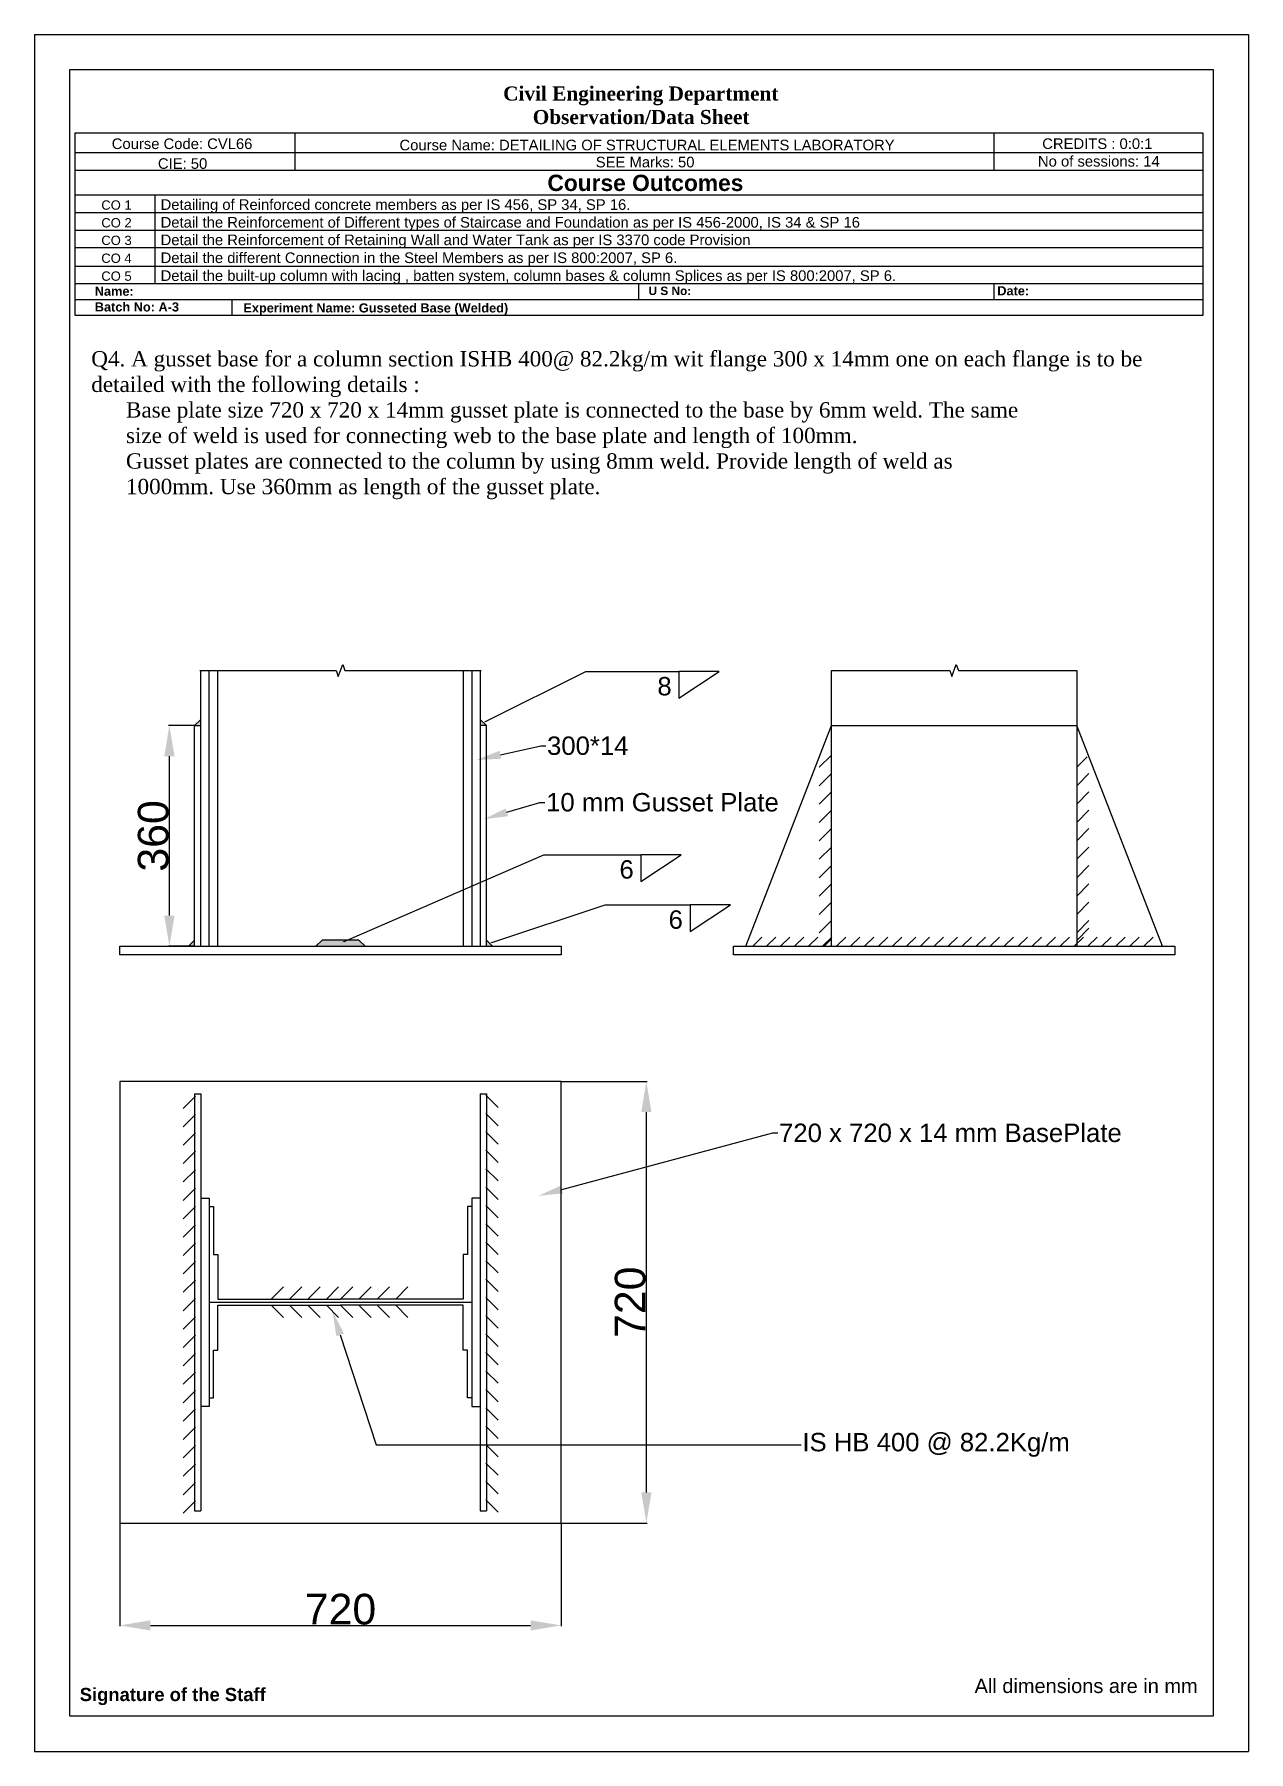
# Model space of a CAD drawing. Header units: millimetres. Extents: x 1139 to 12872, y 675 to 5093.
# Drawn here: x 7489 to 9470, y 2029 to 4829 of the extents above; entities that cross this region are included whole.
import ezdxf
from ezdxf import colors
from ezdxf.entities.mleader import LeaderData, LeaderLine
from ezdxf.math import Vec2, Vec3

# ---------------------------------------------------------------- set-up
doc = ezdxf.new("R2010")
doc.units = ezdxf.units.MM
doc.styles.get("Standard").update_dxf_attribs({"font": 'arial.ttf'})
doc.dimstyles.new('ISO-25', dxfattribs={"dimtxt": 2.5, "dimasz": 2.5, "dimexe": 1.25, "dimexo": 0.625, "dimtad": 1, "dimtxsty": 'Standard', "dimcen": 2.5, "dimadec": 0, "dimazin": 0, "dimtfac": 1, "dimtmove": 0, "dimatfit": 3, "dimfxl": 1, "dimarcsym": 0})

msp = doc.modelspace()

# ---------------------------------------------------------------- texts
at = {"attachment_point": 1}
for s, width, gutter_width, heights, insert, char_height in [('\\pxqc;{\\fBookman Old Style|b0|i0|c0|p18;\\H1.16667x;         \\fBookman Old Style|b1|i0|c0|p18;\\H1.14285x;       Civil Engineering Department\\P               Observation/Data Sheet}', 874.88453, 86.137, [0], (7976.715, 4744.285), 17.227372), ('Course Code: CVL66', 809.33524, 86.433, [0], (7615.559, 4659.534), 17.28656), ('Course Name: DETAILING OF STRUCTURAL ELEMENTS LABORATORY', 809.33524, 86.433, [0], (8085.018, 4657.415), 17.28656), ('CREDITS : 0:0:1', 809.33524, 86.433, [0], (9133.586, 4659.645), 17.28656), ('CIE: 50', 809.33524, 86.433, [0], (7690.908, 4627.229), 17.2866), ('SEE Marks: 50', 809.33524, 86.433, [0], (8405.221, 4629.639), 17.28656), ('No of sessions: 14', 809.33524, 86.433, [0], (9126.597, 4630.945), 17.28656), ('{\\fArial|b1|i0|c0|p34;Course Outcomes}', 809.33524, 86.433, [0], (8326.355, 4600.391), 26.57272), ('CO 1', 711.17246, 75.95, [0], (7598.592, 4558.486), 15.1899), ('Detailing of Reinforced concrete members as per IS 456, SP 34, SP 16.', 809.33524, 86.433, [0], (7695.31, 4560.326), 17.28656), ('CO 2', 711.17246, 75.95, [0], (7598.592, 4529.6), 15.1899), ('Detail the Reinforcement of Different types of Staircase and Foundation as per IS 456-2000, IS 34 & SP 16', 1398.51289, 86.433, [0], (7695.31, 4531.441), 17.286561), ('CO 3', 711.17246, 75.95, [0], (7598.592, 4500.95), 15.1899), ('Detail the Reinforcement of Retaining Wall and Water Tank as per IS 3370 code Provision', 1218.90215, 86.433, [0], (7695.31, 4502.79), 17.28656), ('CO 4', 711.17246, 75.95, [0], (7598.592, 4471.783), 15.1899), ('Detail the different Connection in the Steel Members as per IS 800:2007, SP 6.', 1065.14448, 86.433, [0], (7695.31, 4473.623), 17.28656), ('CO 5', 711.17246, 75.95, [0], (7598.592, 4442.633), 15.1899), ('Detail the built-up column with lacing , batten system, column bases & column Splices as per IS 800:2007, SP 6.', 1435.25145, 86.433, [0], (7695.31, 4444.473), 17.286561), ('{\\fArial|b1|i0|c0|p34;Name: }', 809.33524, 86.433, [0], (7587.909, 4417.879), 14.88072), ('{\\fArial|b1|i0|c0|p34;U S No: }', 809.33524, 86.433, [0], (8491.255, 4417.935), 13.81782), ('{\\fArial|b1|i0|c0|p34;Date: }', 809.33524, 86.433, [0], (9060.271, 4418.529), 14.88072), ('{\\fArial|b1|i0|c0|p34;Batch No: A-3}', 809.33524, 86.433, [0], (7587.909, 4392.21), 14.88072), ('{\\fArial|b1|i0|c0|p34;Experiment Name: Gusseted Base (Welded) }', 809.33524, 86.433, [0], (7830.357, 4390.606), 14.88072), ('{\\fBookman Old Style|b0|i0|c0|p18;Q4. A gusset base for a column section ISHB 400@ 82.2kg/m wit flange 300 x 14mm one on each flange is to be detailed with the following details : \\P      Base plate size 720 x 720 x 14mm gusset plate is connected to the base by 6mm weld. The same^J      size of weld is used for connecting web to the base plate and length of 100mm.\\P      Gusset plates are connected to the column by using 8mm weld. Provide length of weld as   ^J      1000mm. Use 360mm as length of the gusset plate.}', 1821.30332, 83.34, [653.372], (7582.18, 4312.75), 25), ('8', 242.28867, 12.5, [0], (8505.769, 3781.256), 30), ('6', 242.28867, 12.5, [0], (8443.86, 3482.495), 30), ('6', 242.28867, 12.5, [0], (8523.987, 3400.698), 30), ('{\\fArial|b1|i0|c0|p34;Signature of the Staff}', 654.36129, 69.882, [0], (7563.348, 2132.687), 21.4845), ('All dimensions are in mm', 687.30897, 1.944, [0], (9023.232, 2147.676), 23.32382)]:
    msp.add_mtext_dynamic_manual_height_columns(s, width=width, gutter_width=gutter_width, heights=heights, dxfattribs=dict(at, insert=insert, char_height=char_height))

# ---------------------------------------------------------------- blocks, each defined once
blk = doc.blocks.new('*U58')
blk.add_line((20, 20), (0, 0))
blk = doc.blocks.new('*U59')
at = {"color": 0, "linetype": 'ByBlock', "lineweight": -2, "transparency": 16777216}
for p in [(1362.1, 980.2), (1392.1, 980.2), (1422.1, 980.2), (1452.1, 980.2)]:
    blk.add_blockref('*U58', p, dxfattribs=at)
blk = doc.blocks.new('*U60')
blk.add_line((20, 20), (0, 0))
blk = doc.blocks.new('*U61')
at = {"color": 0, "linetype": 'ByBlock', "lineweight": -2, "transparency": 16777216}
for p in [(1362.1, 980.2), (1392.1, 980.2), (1422.1, 980.2), (1452.1, 980.2)]:
    blk.add_blockref('*U60', p, dxfattribs=at)
blk = doc.blocks.new('*U62')
blk.add_line((20, 20), (0, 0))
blk = doc.blocks.new('*U63')
at = {"color": 0, "linetype": 'ByBlock', "lineweight": -2, "transparency": 16777216}
for p in [(1362.1, 980.2), (1392.1, 980.2), (1422.1, 980.2), (1452.1, 980.2)]:
    blk.add_blockref('*U62', p, dxfattribs=at)
blk = doc.blocks.new('*U51')
blk.add_line((20, 20), (0, 0))
blk = doc.blocks.new('*U53')
at = {"color": 0, "linetype": 'ByBlock', "lineweight": -2, "transparency": 16777216}
for p in [(1362.1, 980.2), (1392.1, 980.2), (1422.1, 980.2), (1452.1, 980.2)]:
    blk.add_blockref('*U51', p, dxfattribs=at)
blk = doc.blocks.new('*U54')
blk.add_line((22.2, 19), (2.2, -1))
blk = doc.blocks.new('*U55')
at = {"color": 0, "linetype": 'ByBlock', "lineweight": -2, "transparency": 16777216, "rotation": 270}
for p in [(8226.8, 3101.6), (8226.8, 3071.6), (8226.8, 3041.6), (8226.8, 3011.6), (8226.8, 2981.6), (8226.8, 2951.6), (8226.8, 2921.6), (8226.8, 2891.6), (8226.8, 2861.6), (8226.8, 2831.6), (8226.8, 2801.6), (8226.8, 2771.6), (8226.8, 2741.6), (8226.8, 2711.6), (8226.8, 2681.6), (8226.8, 2651.6), (8226.8, 2621.6), (8226.8, 2591.6), (8226.8, 2561.6), (8226.8, 2531.6), (8226.8, 2501.6), (8226.8, 2471.6), (8226.8, 2441.6)]:
    blk.add_blockref('*U54', p, dxfattribs=at)
blk = doc.blocks.new('*U56')
blk.add_line((23.8, -18.5), (3.8, 1.5))
blk = doc.blocks.new('*U57')
at = {"color": 0, "linetype": 'ByBlock', "lineweight": -2, "transparency": 16777216, "rotation": 270}
for p in [(7750.8, 3101.6), (7750.8, 3071.6), (7750.8, 3041.6), (7750.8, 3011.6), (7750.8, 2981.6), (7750.8, 2951.6), (7750.8, 2921.6), (7750.8, 2891.6), (7750.8, 2861.6), (7750.8, 2831.6), (7750.8, 2801.6), (7750.8, 2771.6), (7750.8, 2741.6), (7750.8, 2711.6), (7750.8, 2681.6), (7750.8, 2651.6), (7750.8, 2621.6), (7750.8, 2591.6), (7750.8, 2561.6), (7750.8, 2531.6), (7750.8, 2501.6), (7750.8, 2471.6), (7750.8, 2441.6)]:
    blk.add_blockref('*U56', p, dxfattribs=at)
blk = doc.blocks.new('*D64')
at = {"color": 0, "lineweight": -2, "transparency": 16777216}
for p, q in [((7750.1, 3702.1), (7708.4, 3702.1)), ((7709.6, 3392.1), (7709.6, 3652.1)), ((7750.1, 3342.1), (7708.4, 3342.1))]:
    blk.add_line(p, q, dxfattribs=at)
at = {"color": 0, "transparency": 16777216}
for points in [[(7701.3, 3652.1), (7718, 3652.1), (7709.6, 3702.1)], [(7701.3, 3392.1), (7718, 3392.1), (7709.6, 3342.1)]]:
    blk.add_solid(points, dxfattribs=at)
at = {"layer": 'Defpoints', "color": 0, "transparency": 16777216}
for p in [(7709.6, 3702.1), (7750.8, 3702.1), (7750.8, 3342.1)]:
    blk.add_point(p, dxfattribs=at)
at = {"color": 0, "transparency": 16777216, "insert": (7683.5, 3522.1), "char_height": 50, "attachment_point": 5, "rotation": 90}
blk.add_mtext('360', dxfattribs=at)
blk = doc.blocks.new('*D65')
at = {"color": 0, "lineweight": -2, "transparency": 16777216}
for p, q in [((8349.4, 3121.6), (8489, 3121.6)), ((8487.8, 2451.6), (8487.8, 3071.6)), ((8349.4, 2401.6), (8489, 2401.6))]:
    blk.add_line(p, q, dxfattribs=at)
at = {"color": 0, "transparency": 16777216}
for points in [[(8479.4, 3071.6), (8496.1, 3071.6), (8487.8, 3121.6)], [(8479.4, 2451.6), (8496.1, 2451.6), (8487.8, 2401.6)]]:
    blk.add_solid(points, dxfattribs=at)
at = {"layer": 'Defpoints', "color": 0, "transparency": 16777216}
for p in [(8348.8, 3121.6), (8487.8, 3121.6), (8348.8, 2401.6)]:
    blk.add_point(p, dxfattribs=at)
at = {"color": 0, "transparency": 16777216, "insert": (8461.6, 2761.6), "char_height": 50, "attachment_point": 5, "rotation": 90}
blk.add_mtext('720', dxfattribs=at)
blk = doc.blocks.new('*D66')
at = {"color": 0, "lineweight": -2, "transparency": 16777216}
for p, q in [((7628.8, 2401), (7628.8, 2233.3)), ((8348.8, 2401), (8348.8, 2233.3)), ((7678.8, 2234.6), (8298.8, 2234.6))]:
    blk.add_line(p, q, dxfattribs=at)
at = {"color": 0, "transparency": 16777216}
for points in [[(7678.8, 2242.9), (7678.8, 2226.3), (7628.8, 2234.6)], [(8298.8, 2242.9), (8298.8, 2226.3), (8348.8, 2234.6)]]:
    blk.add_solid(points, dxfattribs=at)
at = {"layer": 'Defpoints', "color": 0, "transparency": 16777216}
for p in [(7628.8, 2401.6), (8348.8, 2401.6), (8348.8, 2234.6)]:
    blk.add_point(p, dxfattribs=at)
at = {"color": 0, "transparency": 16777216, "insert": (7988.8, 2260.8), "char_height": 50, "attachment_point": 5}
blk.add_mtext('720', dxfattribs=at)

# ---------------------------------------------------------------- dimensions: what is measured, and where the dimension line sits
for base, p1, p2, picture, middle in [((7709.635, 3702.05), (7750.769, 3342.05), (7750.769, 3702.05), '*D64', (7683.464, 3522.05)), ((8487.782, 3121.606), (8348.769, 2401.606), (8348.769, 3121.606), '*D65', (8461.628, 2761.606))]:
    dim = msp.add_linear_dim(base=base, p1=p1, p2=p2, angle=90, dimstyle='ISO-25', override={"dimtxt": 50, "dimasz": 50})
    dim.commit()
    dim.dimension.update_dxf_attribs({"geometry": picture, "text_midpoint": middle})
dim = msp.add_linear_dim(base=(8348.769, 2234.599), p1=(7628.769, 2401.606), p2=(8348.769, 2401.606), dimstyle='ISO-25', override={"dimtxt": 50, "dimasz": 50})
dim.commit()
dim.dimension.update_dxf_attribs({"geometry": '*D66', "text_midpoint": (7988.769, 2260.752)})

# ---------------------------------------------------------------- hatches: boundary and pattern name
at = {"true_color": 0x000000}
h = msp.add_hatch(color=18, dxfattribs=at)
h.dxf.hatch_style = 1
h.paths.add_polyline_path([(7760.769, 3712.05), (7750.769, 3702.05), (7760.769, 3702.05)])
h.paths.add_polyline_path([(7750.769, 3352.05), (7740.769, 3342.05), (7750.769, 3342.05)])
h.paths.add_polyline_path([(8018.769, 3352.05), (7958.769, 3352.05), (7948.769, 3342.05), (8028.769, 3342.05)])
h.paths.add_polyline_path([(8226.769, 3352.05), (8226.769, 3342.05), (8236.769, 3342.05)])
h.paths.add_polyline_path([(8216.769, 3712.05), (8216.769, 3702.05), (8226.769, 3702.05)])

# ---------------------------------------------------------------- linework, layer by layer
for p, q in [((7489.299, 4829.3), (9470.355, 4829.3)), ((7489.299, 4829.3), (7489.299, 2028.729)), ((9470.355, 4829.3), (9470.355, 2028.729)), ((7914.153, 4668.496), (7914.153, 4607.142)), ((9054.584, 4668.496), (9054.584, 4607.142)), ((7555.812, 4636.645), (9395.604, 4636.645)), ((9395.604, 4607.142), (7555.812, 4607.142)), ((7555.812, 4567.535), (9395.604, 4567.535)), ((7685.866, 4567.535), (7685.866, 4538.185)), ((9395.604, 4538.185), (7555.812, 4538.185)), ((7685.866, 4538.185), (7685.866, 4509.763)), ((7555.812, 4509.763), (9395.604, 4509.763)), ((7685.866, 4509.763), (7685.866, 4480.885)), ((9395.604, 4480.885), (7555.812, 4480.885)), ((7685.866, 4480.885), (7685.866, 4451.428)), ((7555.812, 4451.428), (9395.604, 4451.428)), ((7685.866, 4451.428), (7685.866, 4422.586)), ((9395.604, 4422.586), (7555.812, 4422.586)), ((8475.562, 4396.834), (8475.562, 4422.586)), ((9055.064, 4396.834), (9055.064, 4422.586)), ((7555.812, 4396.834), (9395.604, 4396.834)), ((7811.993, 4370.589), (7811.993, 4396.834)), ((7760.769, 3342.05), (7760.769, 3792.05)), ((7774.769, 3342.05), (7774.769, 3792.05)), ((7788.769, 3342.05), (7788.769, 3792.05)), ((8188.769, 3792.05), (8188.769, 3342.05)), ((8202.769, 3792.05), (8202.769, 3342.05)), ((8216.769, 3792.05), (8216.769, 3342.05)), ((8489.906, 3790.067), (8540.737, 3790.067)), ((8540.737, 3790.067), (8540.737, 3746.523)), ((8540.737, 3746.523), (8606.679, 3790.067)), ((8606.679, 3790.067), (8540.737, 3790.067)), ((8789.804, 3342.05), (8789.804, 3792.05)), ((9189.804, 3792.05), (9189.804, 3342.05)), ((7760.769, 3712.05), (7750.769, 3702.05)), ((7750.769, 3342.05), (7750.769, 3702.05)), ((7750.769, 3702.05), (7760.769, 3702.05)), ((8216.769, 3712.05), (8226.769, 3702.05)), ((8226.769, 3702.05), (8216.769, 3702.05)), ((8226.769, 3342.05), (8226.769, 3702.05)), ((8649.804, 3342.05), (8789.804, 3702.05)), ((8789.804, 3702.05), (9189.804, 3702.05)), ((9329.804, 3342.05), (9189.804, 3702.05)), ((8789.804, 3654), (8769.804, 3634)), ((9207.079, 3651.275), (9189.804, 3634)), ((8789.804, 3624), (8769.804, 3604)), ((9209.804, 3624), (9189.804, 3604)), ((8789.804, 3594), (8769.804, 3574)), ((9209.804, 3594), (9189.804, 3574)), ((8789.804, 3564), (8769.804, 3544)), ((9209.804, 3564), (9189.804, 3544)), ((8789.804, 3534), (8769.804, 3514)), ((9209.804, 3534), (9189.804, 3514)), ((8789.804, 3504), (8769.804, 3484)), ((9209.804, 3504), (9189.804, 3484)), ((8427.997, 3491.306), (8478.828, 3491.306)), ((8478.828, 3491.306), (8478.828, 3447.762)), ((8478.828, 3447.762), (8544.77, 3491.306)), ((8544.77, 3491.306), (8478.828, 3491.306)), ((8789.804, 3474), (8769.804, 3454)), ((9209.804, 3474), (9189.804, 3454)), ((8789.804, 3444), (8769.804, 3424)), ((9209.804, 3444), (9189.804, 3424)), ((8508.124, 3409.509), (8558.954, 3409.509)), ((8558.954, 3409.509), (8558.954, 3365.965)), ((8558.954, 3365.965), (8624.897, 3409.509)), ((8624.897, 3409.509), (8558.954, 3409.509)), ((8789.804, 3414), (8769.804, 3394)), ((9209.804, 3414), (9189.804, 3394)), ((8789.804, 3384), (8769.804, 3364)), ((9209.804, 3384), (9189.804, 3364)), ((9209.804, 3371.768), (9189.804, 3351.768)), ((7628.769, 3328.05), (7628.769, 3342.05)), ((7628.769, 3342.05), (8348.769, 3342.05)), ((7740.769, 3342.05), (7750.769, 3352.05)), ((7948.769, 3342.05), (7958.769, 3352.05)), ((8018.769, 3352.05), (7958.769, 3352.05)), ((8028.769, 3342.05), (8018.769, 3352.05)), ((8236.769, 3342.05), (8226.769, 3352.05)), ((8348.769, 3342.05), (8348.769, 3328.05)), ((8629.804, 3328.05), (8629.804, 3342.05)), ((8629.804, 3342.05), (9349.804, 3342.05)), ((8676.388, 3357.246), (8661.192, 3342.05)), ((8699.182, 3357.246), (8683.986, 3342.05)), ((8721.975, 3357.246), (8706.78, 3342.05)), ((8744.769, 3357.246), (8729.573, 3342.05)), ((8767.563, 3357.246), (8752.367, 3342.05)), ((8790.356, 3357.246), (8775.161, 3342.05)), ((8789.804, 3354), (8777.854, 3342.05)), ((8813.15, 3357.246), (8797.954, 3342.05)), ((8835.944, 3357.246), (8820.748, 3342.05)), ((8858.737, 3357.246), (8843.542, 3342.05)), ((8881.531, 3357.246), (8866.335, 3342.05)), ((8904.325, 3357.246), (8889.129, 3342.05)), ((8927.118, 3357.246), (8911.922, 3342.05)), ((8949.912, 3357.246), (8934.716, 3342.05)), ((8972.706, 3357.246), (8957.51, 3342.05)), ((8995.499, 3357.246), (8980.303, 3342.05)), ((9018.293, 3357.246), (9003.097, 3342.05)), ((9041.087, 3357.246), (9025.891, 3342.05)), ((9063.88, 3357.246), (9048.684, 3342.05)), ((9086.674, 3357.246), (9071.478, 3342.05)), ((9109.468, 3357.246), (9094.272, 3342.05)), ((9132.261, 3357.246), (9117.065, 3342.05)), ((9155.055, 3357.246), (9139.859, 3342.05)), ((9177.849, 3357.246), (9162.653, 3342.05)), ((9200.642, 3357.246), (9185.446, 3342.05)), ((9223.436, 3357.246), (9208.24, 3342.05)), ((9246.23, 3357.246), (9231.034, 3342.05)), ((9269.023, 3357.246), (9253.827, 3342.05)), ((9291.817, 3357.246), (9276.621, 3342.05)), ((9314.611, 3357.246), (9299.415, 3342.05)), ((9349.804, 3342.05), (9349.804, 3328.05)), ((8348.769, 3328.05), (7628.769, 3328.05)), ((9349.804, 3328.05), (8629.804, 3328.05)), ((7628.769, 3121.606), (7628.769, 2401.606)), ((8348.769, 3121.606), (7628.769, 3121.606)), ((8348.769, 2401.606), (8348.769, 3121.606)), ((7750.769, 3101.606), (7750.769, 2421.606)), ((7750.769, 3101.606), (7760.769, 3101.606)), ((7760.769, 3101.606), (7760.769, 2421.606)), ((8216.769, 3101.606), (8216.769, 2421.606)), ((8216.769, 3101.606), (8226.769, 3101.606)), ((8226.769, 3101.606), (8226.769, 2421.606)), ((7760.769, 2931.606), (7774.769, 2931.606)), ((7774.769, 2931.606), (7774.769, 2591.606)), ((7774.769, 2917.606), (7781.769, 2917.606)), ((7781.769, 2917.606), (7781.769, 2839.606)), ((8202.769, 2917.606), (8195.769, 2917.606)), ((8195.769, 2917.606), (8195.769, 2839.606)), ((8216.769, 2931.606), (8202.769, 2931.606)), ((8202.769, 2931.606), (8202.769, 2591.606)), ((7781.769, 2839.606), (7788.769, 2839.606)), ((7788.769, 2839.606), (7788.769, 2766.606)), ((8195.769, 2839.606), (8188.769, 2839.606)), ((8188.769, 2839.606), (8188.769, 2766.606)), ((7774.769, 2761.606), (8202.769, 2761.606)), ((7788.769, 2766.606), (7988.769, 2766.606)), ((7788.769, 2683.606), (7788.769, 2756.606)), ((7788.769, 2756.606), (7988.769, 2756.606)), ((8188.769, 2766.606), (7988.769, 2766.606)), ((8188.769, 2756.606), (7988.769, 2756.606)), ((8188.769, 2683.606), (8188.769, 2756.606)), ((7781.769, 2605.606), (7781.769, 2683.606)), ((7781.769, 2683.606), (7788.769, 2683.606)), ((8195.769, 2683.606), (8188.769, 2683.606)), ((8195.769, 2605.606), (8195.769, 2683.606)), ((7774.769, 2605.606), (7781.769, 2605.606)), ((8202.769, 2605.606), (8195.769, 2605.606)), ((7774.769, 2591.606), (7760.769, 2591.606)), ((8202.769, 2591.606), (8216.769, 2591.606)), ((7750.769, 2421.606), (7760.769, 2421.606)), ((8216.769, 2421.606), (8226.769, 2421.606)), ((7628.769, 2401.606), (8348.769, 2401.606)), ((7489.299, 2028.729), (9470.355, 2028.729))]:
    msp.add_line(p, q)
at = {"linetype": 'Continuous'}
for p, q in [((7759.519, 3792.05), (7981.678, 3792.05)), ((7981.678, 3792.05), (7985.223, 3782.31)), ((7985.223, 3782.31), (7992.314, 3801.791)), ((7992.314, 3801.791), (7995.859, 3792.05)), ((7995.859, 3792.05), (8218.019, 3792.05)), ((8789.804, 3792.05), (8982.713, 3792.05)), ((8982.713, 3792.05), (8986.258, 3782.31)), ((8986.258, 3782.31), (8993.349, 3801.791)), ((8993.349, 3801.791), (8996.894, 3792.05)), ((8996.894, 3792.05), (9189.804, 3792.05))]:
    msp.add_line(p, q, dxfattribs=at)
for points in [[(7547.301, 4772.032), (9412.703, 4772.032), (9412.703, 2086.396), (7547.301, 2086.396)], [(7555.812, 4668.496), (9395.604, 4668.496), (9395.604, 4370.589), (7555.812, 4370.589)]]:
    msp.add_lwpolyline(points, close=True)

# ---------------------------------------------------------------- block references
for name, p in [('*U57', (0, 0)), ('*U55', (0, 0)), ('*U61', (6513.649, 1786.4)), ('*U59', (6626.704, 1786.4))]:
    msp.add_blockref(name, p)
at = {"xscale": -1, "rotation": 180}
for name, p in [('*U53', (6513.649, 3736.812)), ('*U63', (6626.704, 3736.812))]:
    msp.add_blockref(name, p, dxfattribs=at)

msp.set_redraw_order([(e.dxf.handle, doc.entitydb.next_handle()) for e in msp.query("TEXT MTEXT ATTDEF DIMENSION ARC_DIMENSION")])  # texts and dimensions are drawn at this point

# ---------------------------------------------------------------- leaders
ml = msp.add_multileader_mtext('Standard')
ml.set_content('', color=256)
ml.set_leader_properties()
ml.build(insert=Vec2(0, 0))
ctx = ml.context
ctx.base_point, ctx.plane_origin = Vec3(8489.906, 3790.067), Vec3(8389.024, 3790.067)
notes = []
notes.append((ctx, [(0, (1, 1, 0), (8389.024, 3790.067), (1, 0), 100.882, [(0, [(8221.769, 3707.05)], 0, [])])]))
ctx.mtext.insert, ctx.mtext.flow_direction = Vec3(8491.906, 3792.067), 5
ml = msp.add_multileader_mtext('Standard')
ml.set_content('300*14', color=256)
ml.set_leader_properties()
ml.build(insert=Vec2(0, 0))
ml.multileader.update_dxf_attribs({"arrow_head_size": 40})
ctx = ml.context
ctx.base_point, ctx.char_height, ctx.arrow_head_size, ctx.plane_origin = Vec3(8323.745, 3668.975), 30, 40, Vec3(8435.72, 3637.744)
notes.append((ctx, [(0, (1, 1, 0), (8315.745, 3668.975), (1, 0), 8, [(0, [(8210.479, 3645.863)], 0, [])])]))
ctx.mtext.insert, ctx.mtext.flow_direction = Vec3(8325.745, 3684.241), 5
ml = msp.add_multileader_mtext('Standard')
ml.set_content('10 mm Gusset Plate', color=256)
ml.set_leader_properties()
ml.build(insert=Vec2(0, 0))
ml.multileader.update_dxf_attribs({"arrow_head_size": 40})
ctx = ml.context
ctx.base_point, ctx.char_height, ctx.arrow_head_size, ctx.plane_origin = Vec3(8322.233, 3576.787), 30, 40, Vec3(8450.395, 3549.131)
notes.append((ctx, [(0, (1, 1, 0), (8314.233, 3576.787), (1, 0), 8, [(0, [(8221.92, 3549.131)], 0, [])])]))
ctx.mtext.insert, ctx.mtext.flow_direction = Vec3(8324.233, 3592.043), 5
ml = msp.add_multileader_mtext('Standard')
ml.set_content('', color=256)
ml.set_leader_properties()
ml.build(insert=Vec2(0, 0))
ctx = ml.context
ctx.base_point, ctx.plane_origin = Vec3(8427.997, 3491.306), Vec3(8320.681, 3491.306)
notes.append((ctx, [(0, (1, 1, 0), (8320.681, 3491.306), (1, 0), 107.316, [(0, [(7990.818, 3348.519)], 0, [])])]))
ctx.mtext.insert, ctx.mtext.flow_direction = Vec3(8429.997, 3493.306), 5
ml = msp.add_multileader_mtext('Standard')
ml.set_content('', color=256)
ml.set_leader_properties()
ml.build(insert=Vec2(0, 0))
ctx = ml.context
ctx.base_point, ctx.plane_origin = Vec3(8508.124, 3409.509), Vec3(8420.421, 3409.509)
notes.append((ctx, [(0, (1, 1, 0), (8420.421, 3409.509), (1, 0), 87.703, [(0, [(8231.769, 3347.05)], 0, [])])]))
ctx.mtext.insert, ctx.mtext.flow_direction = Vec3(8510.124, 3411.509), 5
ml = msp.add_multileader_mtext('Standard')
ml.set_content('720 x 720 x 14 mm BasePlate', color=256)
ml.set_leader_properties()
ml.build(insert=Vec2(0, 0))
ml.multileader.update_dxf_attribs({"arrow_head_size": 40})
ctx = ml.context
ctx.base_point, ctx.char_height, ctx.arrow_head_size, ctx.plane_origin = Vec3(8702.244, 3037.647), 30, 40, Vec3(8897.254, 2935.075)
notes.append((ctx, [(0, (1, 1, 0), (8694.244, 3037.647), (1, 0), 8, [(0, [(8311.291, 2935.075)], 0, [])])]))
ctx.mtext.insert, ctx.mtext.flow_direction = Vec3(8704.244, 3052.903), 5
ml = msp.add_multileader_mtext('Standard')
ml.set_content('IS HB 400 @ 82.2Kg/m', color=256)
ml.set_leader_properties()
ml.build(insert=Vec2(0, 0))
ml.multileader.update_dxf_attribs({"arrow_head_size": 40})
ctx = ml.context
ctx.base_point, ctx.char_height, ctx.arrow_head_size, ctx.plane_origin = Vec3(8740.337, 2529.105), 30, 40, Vec3(7982.259, 2313.269)
notes.append((ctx, [(0, (1, 1, 0), (8047.007, 2529.105), (1, 0), 693.33, [(0, [(7975.714, 2746.606)], 0, [])])]))
ctx.mtext.insert, ctx.mtext.flow_direction = Vec3(8742.337, 2548.515), 5
for ctx, leaders in notes:
    for number, flags, end, landing, length, lines in leaders:
        leader = LeaderData()
        leader.index, (leader.has_last_leader_line, leader.has_dogleg_vector, leader.attachment_direction) = number, flags
        leader.last_leader_point, leader.dogleg_vector, leader.dogleg_length = Vec3(end), Vec3(landing), length
        for number, points, colour, breaks in lines:
            line = LeaderLine()
            line.index, line.vertices, line.color, line.breaks = number, Vec3.list(points), colors.encode_raw_color(colour), breaks
            leader.lines.append(line)
        ctx.leaders.append(leader)

doc.saveas('drawing.dxf')
